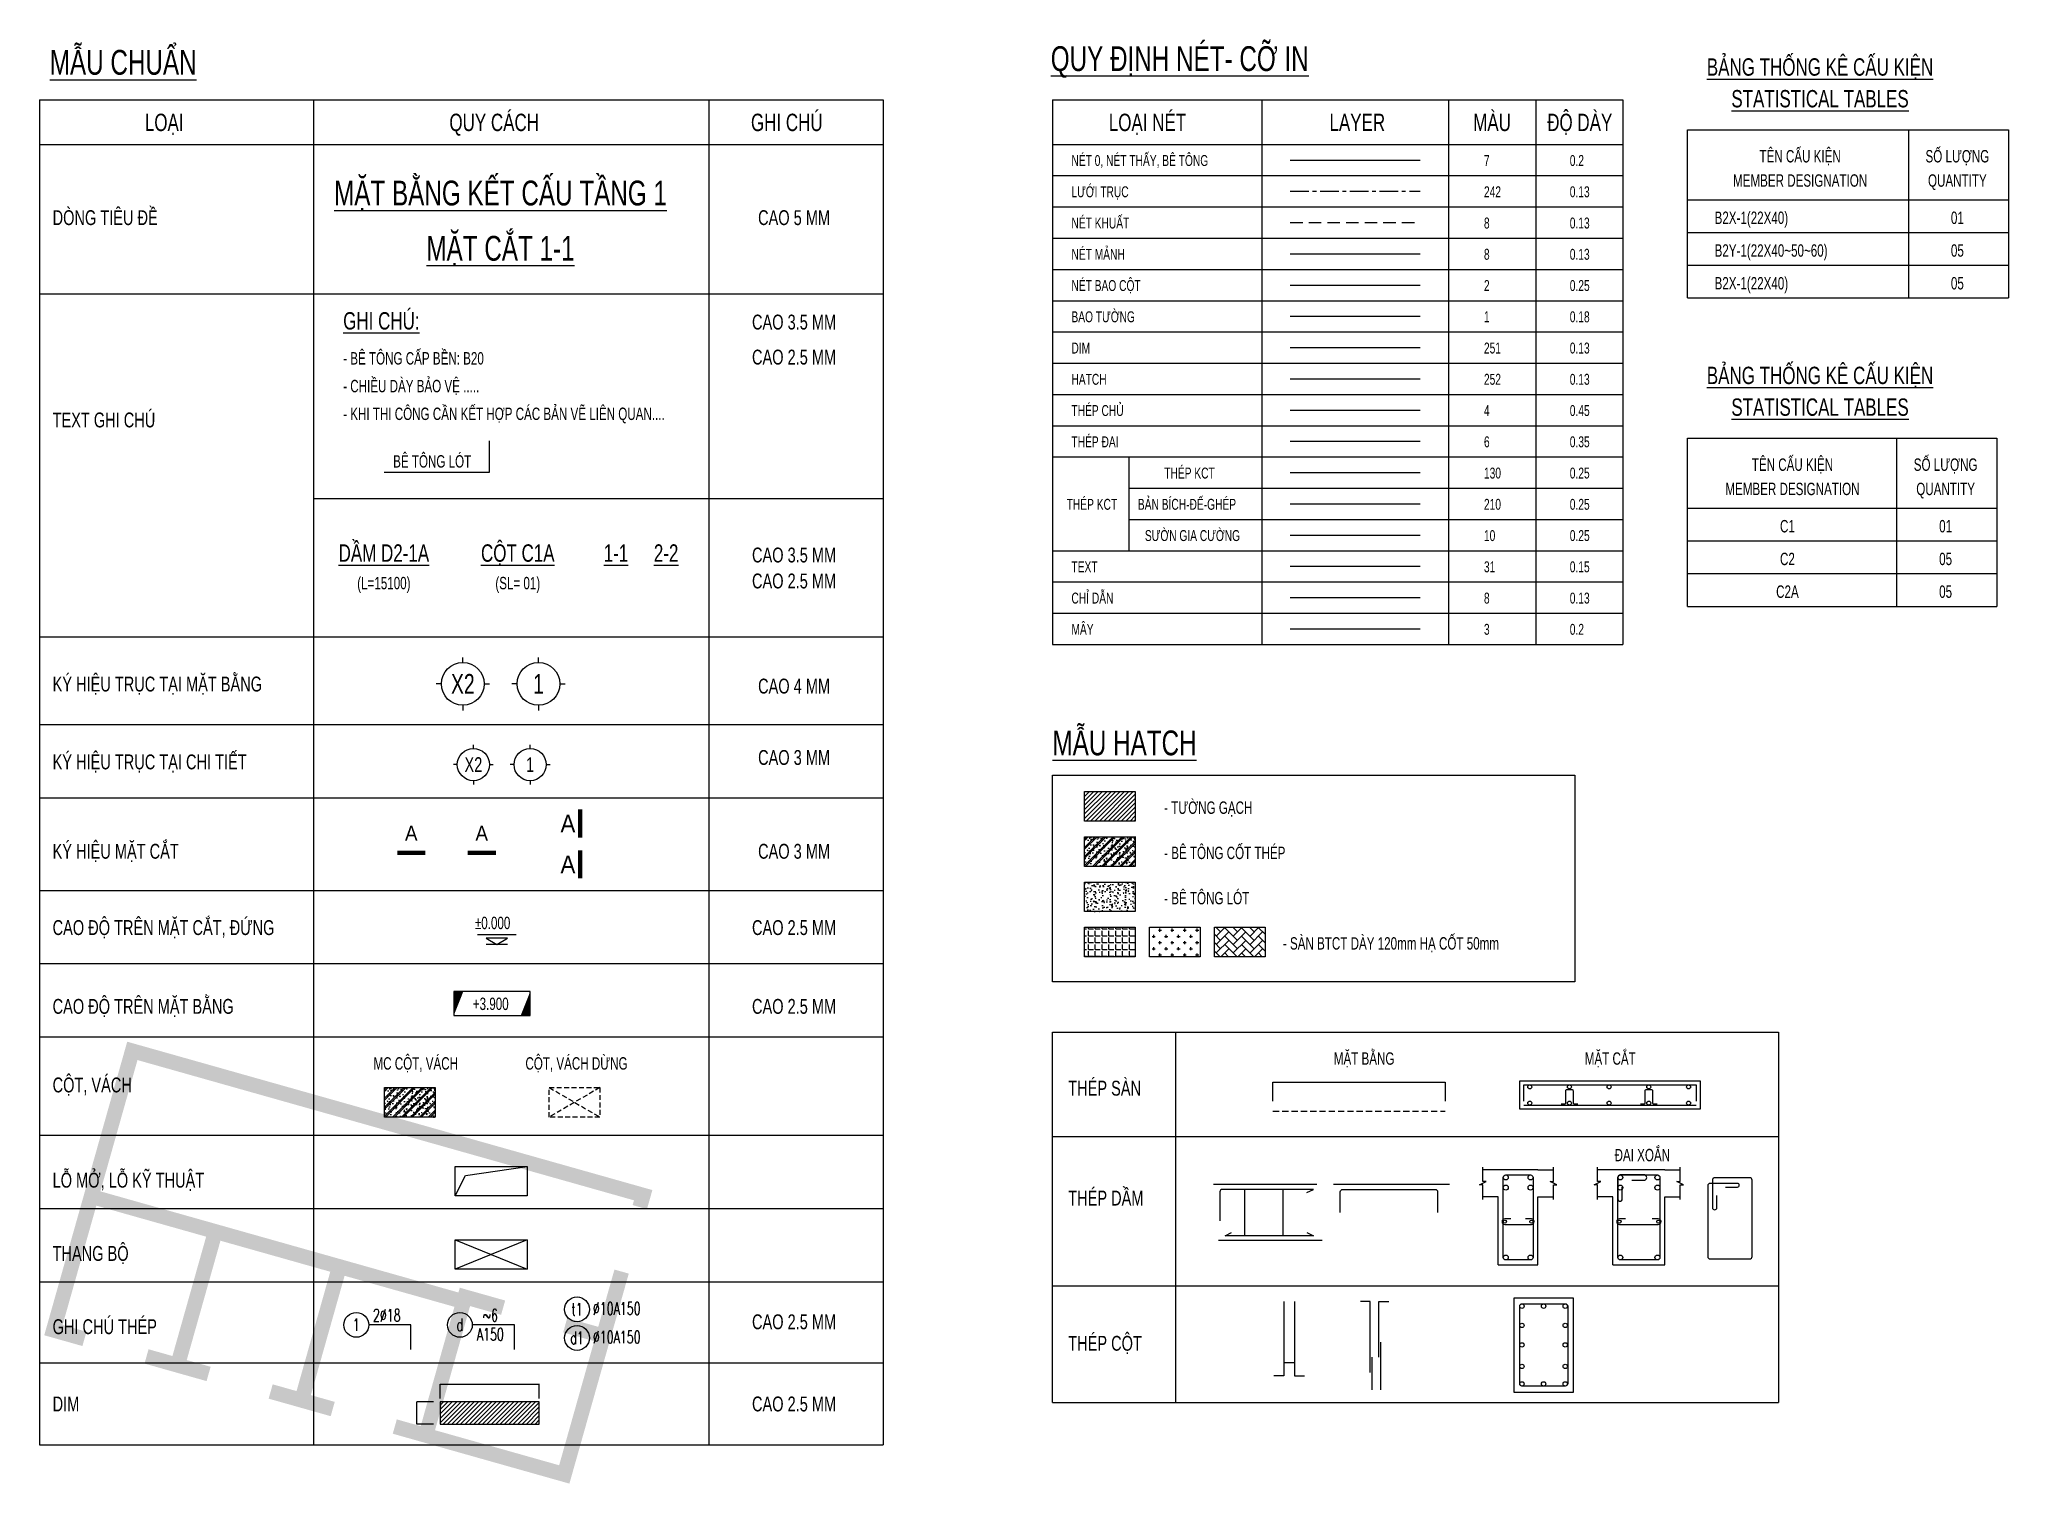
# Model space of a CAD drawing. Header units: millimetres. Extents: x -80883 to 1373228, y -532110 to 182357.
# Drawn here: x 46036 to 85729, y -126100 to -96983 of the extents above; entities that cross this region are included whole.
import ezdxf
from ezdxf.enums import TextEntityAlignment as Align

# ---------------------------------------------------------------- set-up
doc = ezdxf.new("R2010")
doc.units = ezdxf.units.MM
doc.header["$LTSCALE"] = 100
doc.header["$PDMODE"] = 32
doc.header["$PDSIZE"] = 2.5
doc.linetypes.add('CENTER', pattern=[2, 1.25, -0.25, 0.25, -0.25])
doc.linetypes.add('HIDDEN', pattern=[0.375, 0.25, -0.125])
for name, color, linetype in [('KC2- INSTRUCTION', 8, 'Continuous'), ('KC2-CENTER', 242, 'CENTER'), ('KC2-CLOUD', 3, 'Continuous'), ('KC2-COLUMN', 2, 'Continuous'), ('KC2-DIM', 251, 'Continuous'), ('KC2-HATCH', 252, 'Continuous'), ('KC2-HIDDEN', 8, 'HIDDEN'), ('KC2-HOOPS', 6, 'Continuous'), ('KC2-REINFORCEMENT', 4, 'Continuous'), ('KC2-STEEL', 130, 'Continuous'), ('KC2-TEXT', 31, 'Continuous'), ('KC2-THIN', 8, 'Continuous'), ('KC2-WALL', 1, 'Continuous'), ('Xref.Asix of Basement B2$0$ST_MBDV Cot vach 220805$0$AUDIT_I_220805193045-1', 50, 'Continuous')]:
    doc.layers.add(name, color=color, linetype=linetype)
doc.styles.add('KC2 - Dim', font='unicode.shx', dxfattribs={"width": 0.6})
doc.styles.add('KC2 - Ghi chu', font='unicode.shx', dxfattribs={"width": 0.7})
doc.styles.add('KC2 - Tieu de', font='arial.ttf', dxfattribs={"width": 0.7})
doc.styles.add('KC2- KH Thep', font='vnsimli.shx', dxfattribs={"width": 0.7})
doc.dimstyles.new('KC2_A2_1-1', dxfattribs={"dimtxt": 2.5, "dimasz": 1.2, "dimexe": 1, "dimexo": 0, "dimgap": 0.8, "dimtad": 1, "dimdec": 0, "dimzin": 0, "dimdsep": 46, "dimtxsty": 'KC2 - Dim', "dimblk": 'ARCHTICK', "dimcen": 0.09, "dimdle": 1, "dimclrd": 8, "dimclre": 8, "dimclrt": 31, "dimadec": 0, "dimazin": 0, "dimtfac": 1, "dimtdec": 0, "dimtofl": 0, "dimtmove": 0, "dimatfit": 3, "dimldrblk": 'ARCHTICK', "dimfxl": 1, "dimtfill": 1, "dimtolj": 1, "dimtzin": 0, "dimarcsym": 0})

msp = doc.modelspace()

# ---------------------------------------------------------------- texts
at = {"style": 'KC2 - Tieu de', "width": 0.7}
for s, p in [('%%UMẪU CHUẨN', (46244.8, -97695.5)), ('%%UQUY ĐỊNH NÉT- CỠ IN', (66421.1, -97621)), ('%%UMẪU HATCH', (66455.4, -111416.4))]:
    msp.add_text(s, height=500, dxfattribs=at).set_placement(p)
for s, height, p in [('QUY CÁCH', 350, (55203.3, -98656.7)), ('GHI CHÚ', 350, (61100.9, -98656.7)), ('LOẠI NÉT', 350, (68371.2, -98656.7)), ('MÀU', 350, (75316.6, -98656.7)), ('ĐỘ DÀY', 350, (77084.2, -98656.7)), ('LOẠI', 350, (48551.8, -98656.7)), ('LAYER', 350, (72600.6, -98656.7)), ('CAO 5 MM', 300, (61247.5, -100577.1)), ('CAO 3.5 MM', 300, (61247.5, -102682.3)), ('CAO 2.5 MM', 300, (61247.5, -103388.4)), ('CAO 3.5 MM', 300, (61247.5, -107378.6)), ('CAO 2.5 MM', 300, (61247.5, -107902.1)), ('CAO 4 MM', 300, (61247.5, -110021)), ('CAO 3 MM', 300, (61247.5, -111460.4)), ('CAO 3 MM', 300, (61247.5, -113351.5)), ('CAO 2.5 MM', 300, (61247.5, -114890.1)), ('CAO 2.5 MM', 300, (61247.5, -116478.4)), ('CAO 2.5 MM', 300, (61247.5, -122837.3)), ('CAO 2.5 MM', 300, (61247.5, -124493.8))]:
    msp.add_text(s, height=height, dxfattribs=at).set_placement(p, align=Align.MIDDLE_CENTER)
for s, p in [('DÒNG TIÊU ĐỀ', (46302.3, -100577.1)), ('TEXT GHI CHÚ', (46302.3, -104655.8)), ('KÝ HIỆU TRỤC TẠI MẶT BẰNG', (46302.3, -109980)), ('KÝ HIỆU TRỤC TẠI CHI TIẾT', (46302.3, -111549.6)), ('KÝ HIỆU MẶT CẮT', (46302.3, -113351.5)), ('CAO ĐỘ TRÊN MẶT CẮT, ĐỨNG', (46302.3, -114890.1)), ('CAO ĐỘ TRÊN MẶT BẰNG', (46302.3, -116478.4)), ('CỘT, VÁCH', (46302.3, -118062.5)), ('THÉP SÀN', (66774.5, -118127.8)), ('LỖ MỞ, LỖ KỸ THUẬT', (46302.3, -119982.5)), ('THÉP DẦM', (66774.5, -120343.2)), ('THANG BỘ', (46302.3, -121459.1)), ('GHI CHÚ THÉP', (46302.3, -122935.8)), ('THÉP CỘT', (66774.5, -123270.9)), ('DIM', (46302.3, -124493.8))]:
    msp.add_text(s, height=300, dxfattribs=at).set_placement(p, align=Align.MIDDLE_LEFT)
at = {"layer": 'KC2-TEXT', "width": 0.7}
for s, height, style, p in [('%%UBẢNG THỐNG KÊ CẤU KIỆN', 350, 'KC2 - Tieu de', (81927.3, -97539.9)), ('%%USTATISTICAL TABLES', 350, 'KC2 - Tieu de', (81927.3, -98179.3)), ('TÊN CẤU KIỆN', 250, 'KC2 - Ghi chu', (81526.2, -99338.9)), ('SỐ LƯỢNG', 250, 'KC2 - Ghi chu', (84695.7, -99338.9)), ('%%UMẶT BẰNG KẾT CẤU TẦNG 1', 500, 'KC2 - Tieu de', (55330, -100080.8)), ('MEMBER DESIGNATION', 250, 'KC2 - Ghi chu', (81526.2, -99828.4)), ('QUANTITY', 250, 'KC2 - Ghi chu', (84695.7, -99828.4)), ('%%UMẶT CẮT 1-1', 500, 'KC2 - Tieu de', (55330, -101195)), ('01', 250, 'KC2 - Ghi chu', (84695.7, -100579.7)), ('05', 250, 'KC2 - Ghi chu', (84695.7, -101239.6)), ('05', 250, 'KC2 - Ghi chu', (84695.7, -101899.5)), ('%%UBẢNG THỐNG KÊ CẤU KIỆN', 350, 'KC2 - Tieu de', (81927.3, -103757.5)), ('%%USTATISTICAL TABLES', 350, 'KC2 - Tieu de', (81927.3, -104397)), ('TÊN CẤU KIỆN', 250, 'KC2 - Ghi chu', (81371.6, -105556.5)), ('SỐ LƯỢNG', 250, 'KC2 - Ghi chu', (84459.1, -105556.5)), ('MEMBER DESIGNATION', 250, 'KC2 - Ghi chu', (81371.6, -106046)), ('QUANTITY', 250, 'KC2 - Ghi chu', (84459.1, -106046)), ('C1', 250, 'KC2 - Ghi chu', (81270.6, -106797.4)), ('01', 250, 'KC2 - Ghi chu', (84459.1, -106797.4)), ('%%UDẦM D2-1A', 350, 'KC2 - Tieu de', (52979.4, -107338.8)), ('%%UCỘT C1A', 350, 'KC2 - Tieu de', (55678.5, -107338.8)), ('%%U1-1', 350, 'KC2 - Tieu de', (57659, -107338.8)), ('%%U2-2', 350, 'KC2 - Tieu de', (58668.6, -107338.8)), ('C2', 250, 'KC2 - Ghi chu', (81270.6, -107457.3)), ('05', 250, 'KC2 - Ghi chu', (84459.1, -107457.3)), ('(L=15100)', 250, 'KC2 - Ghi chu', (52979.4, -107944.5)), ('(SL= 01)', 250, 'KC2 - Ghi chu', (55678.5, -107944.5)), ('C2A', 250, 'KC2 - Ghi chu', (81270.6, -108117.2)), ('05', 250, 'KC2 - Ghi chu', (84459.1, -108117.2))]:
    msp.add_text(s, height=height, dxfattribs=dict(at, style=style)).set_placement(p, align=Align.MIDDLE_CENTER)
at = {"layer": 'KC2-TEXT', "style": 'KC2 - Ghi chu', "width": 0.7}
for s, height, p in [('NÉT 0, NÉT THẤY, BÊ TÔNG', 220, (66838.2, -99535.5)), ('7', 220, (75153.2, -99535.5)), ('0.2', 220, (76883.4, -99535.5)), ('LƯỚI TRỤC', 220, (66838.2, -100165.6)), ('242', 220, (75153.2, -100165.6)), ('0.13', 220, (76883.4, -100165.6)), ('NÉT KHUẤT', 220, (66838.2, -100795.7)), ('8', 220, (75153.2, -100795.7)), ('0.13', 220, (76883.4, -100795.7)), ('NÉT MẢNH', 220, (66838.2, -101425.8)), ('8', 220, (75153.2, -101425.8)), ('0.13', 220, (76883.4, -101425.8)), ('NÉT BAO CỘT', 220, (66838.2, -102055.8)), ('2', 220, (75153.2, -102055.8)), ('0.25', 220, (76883.4, -102055.8)), ('BAO TƯỜNG', 220, (66838.2, -102685.9)), ('1', 220, (75153.2, -102685.9)), ('0.18', 220, (76883.4, -102685.9)), ('DIM', 220, (66838.2, -103316)), ('251', 220, (75153.2, -103316)), ('0.13', 220, (76883.4, -103316)), ('- BÊ TÔNG CẤP BỀN: B20', 250, (52159.1, -103538.4)), ('- CHIỀU DÀY BẢO VỆ .....', 250, (52159.1, -104097.6)), ('HATCH', 220, (66838.2, -103946.1)), ('252', 220, (75153.2, -103946.1)), ('0.13', 220, (76883.4, -103946.1)), ('- KHI THI CÔNG CẦN KẾT HỢP CÁC BẢN VẼ LIÊN QUAN....', 250, (52159.1, -104656.7)), ('THÉP CHỦ', 220, (66838.2, -104576.2)), ('4', 220, (75153.2, -104576.2)), ('0.45', 220, (76883.4, -104576.2)), ('THÉP ĐAI', 220, (66838.2, -105206.3)), ('6', 220, (75153.2, -105206.3)), ('0.35', 220, (76883.4, -105206.3)), ('BÊ TÔNG LÓT', 250, (53166.4, -105615.7)), ('THÉP KCT', 220, (68709.3, -105836.3)), ('130', 220, (75153.2, -105836.3)), ('0.25', 220, (76883.4, -105836.3)), ('THÉP KCT', 220, (66742, -106466.4)), ('BẢN BÍCH-ĐẾ-GHÉP', 220, (68177.4, -106466.4)), ('210', 220, (75153.2, -106466.4)), ('0.25', 220, (76883.4, -106466.4)), ('SƯỜN GIA CƯỜNG', 220, (68318.8, -107096.5)), ('10', 220, (75153.2, -107096.5)), ('0.25', 220, (76883.4, -107096.5)), ('TEXT', 220, (66838.2, -107726.6)), ('31', 220, (75153.2, -107726.6)), ('0.15', 220, (76883.4, -107726.6)), ('CHỈ DẪN', 220, (66838.2, -108356.7)), ('8', 220, (75153.2, -108356.7)), ('0.13', 220, (76883.4, -108356.7)), ('MÂY', 220, (66838.2, -108986.7)), ('3', 220, (75153.2, -108986.7)), ('0.2', 220, (76883.4, -108986.7))]:
    msp.add_text(s, height=height, dxfattribs=at).set_placement(p)
at = {"layer": 'KC2-TEXT', "width": 0.7}
for s, height, style, p in [('B2X-1(22X40)', 250, 'KC2 - Ghi chu', (79802, -100579.7)), ('B2Y-1(22X40~50~60)', 250, 'KC2 - Ghi chu', (79802, -101239.6)), ('B2X-1(22X40)', 250, 'KC2 - Ghi chu', (79802, -101899.5)), ('%%UGHI CHÚ:', 350, 'KC2 - Tieu de', (52159.1, -102657.3)), ('- TƯỜNG GẠCH', 250, 'KC2 - Ghi chu', (68707, -112471.6)), ('- BÊ TÔNG CỐT THÉP', 250, 'KC2 - Ghi chu', (68707, -113383.8)), ('- BÊ TÔNG LÓT', 250, 'KC2 - Ghi chu', (68707, -114295.9)), ('- SÀN BTCT DÀY 120mm HẠ CỐT 50mm', 250, 'KC2 - Ghi chu', (71100.3, -115208.1)), ('MC CỘT, VÁCH', 250, 'KC2 - Ghi chu', (52770.5, -117628.2)), ('CỘT, VÁCH DỪNG', 250, 'KC2 - Ghi chu', (55832.8, -117628.2)), ('MẶT BẰNG', 250, 'KC2 - Ghi chu', (72126.5, -117529.8)), ('MẶT CẮT', 250, 'KC2 - Ghi chu', (77185.5, -117529.8)), ('ĐAI XOẮN', 250, 'KC2 - Ghi chu', (77786.3, -119476.1))]:
    msp.add_text(s, height=height, dxfattribs=dict(at, style=style)).set_placement(p, align=Align.MIDDLE_LEFT)

# ---------------------------------------------------------------- blocks, each defined once
blk = doc.blocks.new('cotthep')
at = {"color": 9}
blk.add_circle((-250, 0), 250, dxfattribs=at)
at = {"layer": 'KC2-TEXT', "style": 'KC2- KH Thep', "width": 0.65}
for tag, p in [('10', (-302, -123)), ('24`25', (284, 69)), ('A200', (312, -316))]:
    blk.add_attdef(tag, text='', height=250, dxfattribs=at).set_placement(p, align=Align.CENTER)
blk = doc.blocks.new('_ARCHTICK')
at = {"color": 0, "linetype": 'ByBlock', "const_width": 0.15}
blk.add_lwpolyline([(-0.5, -0.5), (0.5, 0.5)], dxfattribs=at)
blk = doc.blocks.new('*D1318')
at = {"layer": 'Defpoints', "color": 0, "transparency": 16777216}
for p in [(56112, -124095), (54112, -124383), (56112, -124383)]:
    blk.add_point(p, dxfattribs=at)
at = {"layer": 'KC2-DIM', "color": 8, "lineweight": -2, "transparency": 16777216}
for p, q in [((54111, -124095), (56113, -124095)), ((54112, -124383), (54112, -124094)), ((56112, -124383), (56112, -124094))]:
    blk.add_line(p, q, dxfattribs=at)
at = {"layer": 'KC2-DIM', "color": 8, "lineweight": -2, "transparency": 16777216, "xscale": 1.2, "yscale": 1.2, "zscale": 1.2, "rotation": 180}
blk.add_blockref('_ARCHTICK', (54112, -124095), dxfattribs=at)
at = {"layer": 'KC2-DIM', "color": 8, "lineweight": -2, "transparency": 16777216, "xscale": 1.2, "yscale": 1.2, "zscale": 1.2}
blk.add_blockref('_ARCHTICK', (56112, -124095), dxfattribs=at)
at = {"layer": 'KC2-DIM', "color": 31, "transparency": 16777216, "insert": (55112, -124093), "char_height": 2.5, "attachment_point": 5, "style": 'KC2 - Dim', "bg_fill": 3, "box_fill_scale": 1.1, "bg_fill_color": 256, "bg_fill_true_color": 13158600, "bg_fill_transparency": 0}
blk.add_mtext('\\A1;2000', dxfattribs=at)
blk = doc.blocks.new('*D1319')
at = {"layer": 'Defpoints', "color": 0, "transparency": 16777216}
for p in [(53642, -124449), (53981, -124449), (53981, -124899)]:
    blk.add_point(p, dxfattribs=at)
at = {"layer": 'KC2-DIM', "color": 8, "lineweight": -2, "transparency": 16777216}
for p, q in [((53981, -124449), (53641, -124449)), ((53642, -124900), (53642, -124448)), ((53981, -124899), (53641, -124899))]:
    blk.add_line(p, q, dxfattribs=at)
at = {"layer": 'KC2-DIM', "color": 8, "lineweight": -2, "transparency": 16777216, "xscale": 1.2, "yscale": 1.2, "zscale": 1.2}
for p, rotation in [((53642, -124449), 90), ((53642, -124899), 270)]:
    blk.add_blockref('_ARCHTICK', p, dxfattribs=dict(at, rotation=rotation))
at = {"layer": 'KC2-DIM', "color": 31, "transparency": 16777216, "insert": (53640, -124674), "char_height": 2.5, "attachment_point": 5, "rotation": 90, "style": 'KC2 - Dim', "bg_fill": 3, "box_fill_scale": 1.1, "bg_fill_color": 256, "bg_fill_true_color": 13158600, "bg_fill_transparency": 0}
blk.add_mtext('\\A1;450', dxfattribs=at)
blk = doc.blocks.new('cmb')
at = {"color": 8}
blk.add_lwpolyline([(0, 0), (13.3, 0), (13.3, 4.19), (0, 4.19)], close=True, dxfattribs=at)
for points in [[(0, 0), (1.66, 4.19), (0, 4.19)], [(13.3, 4.19), (11.63, 0), (13.3, 0)]]:
    blk.add_solid(points, dxfattribs=at)
at = {"color": 31, "style": 'KC2 - Ghi chu', "width": 0.7}
blk.add_attdef('+100.00', text='', height=1.9, dxfattribs=at).set_placement((6.12, 2.06), align=Align.MIDDLE_CENTER)
blk = doc.blocks.new('nhieu cot')
at = {"color": 9, "linetype": 'Continuous'}
for p, q in [((605, 194), (-173, 194)), ((432, 130), (0, 130)), ((0, 130), (216, 0)), ((432, 0), (0, 0)), ((216, 0), (432, 130))]:
    blk.add_line(p, q, dxfattribs=at)
blk.add_solid([(216, 0), (216, 130), (0, 130), (216, 0)], dxfattribs=at)
at = {"color": 31, "linetype": 'Continuous', "style": 'KC2 - Ghi chu', "width": 0.7}
for tag, p in [('COT3', (-73, 1058)), ('COT2', (-73, 684)), ('COT1', (-73, 309))]:
    blk.add_attdef(tag, p, '', height=220, dxfattribs=at)
blk = doc.blocks.new('KC2- TEN TRUC')
at = {"color": 1}
for p, q in [((0, 4.32), (0, 5.35)), ((-4.32, 0), (-5.35, 0)), ((4.32, 0), (5.35, 0)), ((0, -4.32), (0, -5.35))]:
    blk.add_line(p, q, dxfattribs=at)
blk.add_circle((0, 0), 4.32, dxfattribs=at)
blk = doc.blocks.new('KC2-TRUC')
at = {"layer": 'KC2-THIN'}
blk.add_blockref('KC2- TEN TRUC', (0, 0), dxfattribs=at)
at = {"color": 31, "style": 'KC2 - Tieu de', "width": 0.7}
blk.add_attdef('X1', text='', height=4, dxfattribs=at).set_placement((0, 0), align=Align.MIDDLE_CENTER)
blk = doc.blocks.new('*U1316')
at = {"color": 1, "const_width": 50}
for points in [[(0, 208), (0, -112)], [(0, -255), (0, -574)]]:
    blk.add_lwpolyline(points, dxfattribs=at)
at = {"color": 31, "style": 'KC2 - Tieu de', "width": 0.9}
for tag, p in [('MC1', (223, 48)), ('MC2', (223, -414))]:
    blk.add_attdef(tag, text='', height=200, dxfattribs=at).set_placement(p, align=Align.MIDDLE_LEFT)
blk = doc.blocks.new('*U1317')
at = {"color": 1, "const_width": 50}
for points in [[(0, 313), (0, -7)], [(0, -486), (0, -806)]]:
    blk.add_lwpolyline(points, dxfattribs=at)
at = {"color": 31, "style": 'KC2 - Tieu de', "width": 0.9}
for tag, p in [('MC1', (223, 153)), ('MC2', (223, -645))]:
    blk.add_attdef(tag, text='', height=200, dxfattribs=at).set_placement(p, align=Align.MIDDLE_LEFT)

# ---------------------------------------------------------------- hatches: boundary and pattern name
at = {"layer": 'KC2-HATCH'}
h = msp.add_hatch(dxfattribs=at)
h.set_pattern_fill('ANSI31', color=256, scale=500)
h.set_pattern_definition([(45, (63607.385, -116979.204), (-44.1942, 44.1942), [])])
h.paths.add_polyline_path([(67103.6, -112147.4), (68124.3, -112147.4), (68124.3, -112743.3), (67103.6, -112743.3)])
h = msp.add_hatch(dxfattribs=at)
h.set_pattern_fill('BT-01', color=256, scale=30, pattern_type=2)
h.set_pattern_definition([(50, (64157.3, -116979.2), (215.178, -18.8256), [22.5, -247.5]), (355, (64157.3, -116979.2), (-41.625, 225.658), [18, -198]), (100.4514, (64175.22, -116980.77), (173.553, 206.832), [19.122, -210.343]), (46.184, (64157.3, -116919.2), (320.172, -49.656), [33.75, -371.25]), (96.6356, (64183.97, -116923.34), (280.399, 292.235), [28.683, -315.514]), (351.184, (64157.3, -116919.2), (280.399, 292.236), [27, -297]), (21, (64187.3, -116934.2), (179.072, -120.7857), [22.5, -247.5]), (326, (64187.3, -116934.2), (72.995, 217.545), [18, -198]), (71.4514, (64202.22, -116944.27), (252.067, 96.759), [19.122, -210.343]), (37.5, (64157.29, -116979.2), (3.648, 99.8682), [0, -195.6, 0, -201, 0, -198.75]), (7.5, (64157.29, -116979.2), (78.9209, 118.3235), [0, -114.6, 0, -191.1, 0, -75.75]), (327.5, (64090.39, -116979.2), (160.1467, -6.7665), [0, -75, 0, -234, 0, -310.5]), (317.5, (64060.39, -116979.2), (174.956, 30.0315), [0, -97.5, 0, -155.4, 0, -220.5]), (45, (64157.29, -116979.2), (-90.156, 90.156), []), (45, (64157.29, -116942.45), (-90.156, 90.156), [])])
h.paths.add_polyline_path([(67103.6, -113059.6), (68124.3, -113059.6), (68124.3, -113655.4), (67103.6, -113655.4)])
h = msp.add_hatch(dxfattribs=at)
h.set_pattern_fill('AR-CONC', color=256, scale=30)
h.set_pattern_definition([(50, (64157.3, -116979.2), (215.178, -18.8256), [22.5, -247.5]), (355, (64157.3, -116979.2), (-41.625, 225.658), [18, -198]), (100.4514, (64175.22, -116980.77), (173.553, 206.832), [19.122, -210.343]), (46.184, (64157.3, -116919.2), (320.172, -49.656), [33.75, -371.25]), (96.6356, (64183.97, -116923.34), (280.399, 292.236), [28.683, -315.514]), (351.184, (64157.3, -116919.2), (280.399, 292.236), [27, -297]), (21, (64187.3, -116934.2), (179.072, -120.7857), [22.5, -247.5]), (326, (64187.3, -116934.2), (72.995, 217.545), [18, -198]), (71.4514, (64202.22, -116944.27), (252.067, 96.759), [19.122, -210.343]), (37.5, (64157.29, -116979.2), (3.648, 99.8682), [0, -195.6, 0, -201, 0, -198.75]), (7.5, (64157.29, -116979.2), (78.9209, 118.3235), [0, -114.6, 0, -191.1, 0, -75.75]), (327.5, (64090.39, -116979.2), (160.1467, -6.7665), [0, -75, 0, -234, 0, -310.5]), (317.5, (64060.39, -116979.2), (174.956, 30.0315), [0, -97.5, 0, -155.4, 0, -220.5])])
h.paths.add_polyline_path([(67103.6, -113971.8), (68124.3, -113971.8), (68124.3, -114567.6), (67103.6, -114567.6)])
h = msp.add_hatch(dxfattribs=at)
h.set_pattern_fill('ANGLE', color=256, scale=500)
h.set_pattern_definition([(0, (64157.29, -116979.2), (0, 137.5), [100, -37.5]), (90, (64157.29, -116979.2), (-137.5, 8e-15), [100, -37.5])])
h.paths.add_polyline_path([(67103.6, -114884), (68124.3, -114884), (68124.3, -115479.8), (67103.6, -115479.8)])
h = msp.add_hatch(dxfattribs=at)
h.set_pattern_fill('CROSS', color=256, scale=500)
h.set_pattern_definition([(0, (65465.56, -116067.03), (125, 125), [62.5, -187.5]), (90, (65496.8, -116098.28), (-125, 125), [62.5, -187.5])])
h.paths.add_polyline_path([(68411.9, -114884), (69432.6, -114884), (69432.6, -115479.8), (68411.9, -115479.8)])
h = msp.add_hatch(dxfattribs=at)
h.set_pattern_fill('AR-HBONE', color=256, scale=30)
h.set_pattern_definition([(45, (67382.89, -116250.11), (0, 169.7056), [360, -120]), (135, (67467.74, -116165.26), (1e-14, 169.7056), [360, -120])])
h.paths.add_polyline_path([(69720.1, -114884), (70740.8, -114884), (70740.8, -115479.8), (69720.1, -115479.8)])
h = msp.add_hatch(dxfattribs=at)
h.set_pattern_fill('BT-01', color=256, scale=30, pattern_type=2)
h.set_pattern_definition([(50, (50047.46, -122034.68), (215.178, -18.8256), [22.5, -247.5]), (355, (50047.46, -122034.68), (-41.625, 225.658), [18, -198]), (100.4514, (50065.4, -122036.25), (173.553, 206.832), [19.122, -210.343]), (46.184, (50047.46, -121974.68), (320.172, -49.656), [33.75, -371.25]), (96.6356, (50074.14, -121978.82), (280.399, 292.235), [28.683, -315.514]), (351.184, (50047.46, -121974.68), (280.399, 292.236), [27, -297]), (21, (50077.46, -121989.68), (179.072, -120.7857), [22.5, -247.5]), (326, (50077.46, -121989.68), (72.995, 217.545), [18, -198]), (71.4514, (50092.39, -121999.75), (252.067, 96.759), [19.122, -210.343]), (37.5, (50047.46, -122034.68), (3.648, 99.8682), [0, -195.6, 0, -201, 0, -198.75]), (7.5, (50047.46, -122034.68), (78.9209, 118.3235), [0, -114.6, 0, -191.1, 0, -75.75]), (327.5, (49980.56, -122034.68), (160.1467, -6.7665), [0, -75, 0, -234, 0, -310.5]), (317.5, (49950.56, -122034.68), (174.956, 30.0315), [0, -97.5, 0, -155.4, 0, -220.5]), (45, (50047.46, -122034.68), (-90.156, 90.156), []), (45, (50047.46, -121997.93), (-90.156, 90.156), [])])
h.paths.add_polyline_path([(52993.8, -118115.1), (54014.5, -118115.1), (54014.5, -118710.9), (52993.8, -118710.9)])
h = msp.add_hatch(dxfattribs=at)
h.set_pattern_fill('ANSI31', color=256, scale=500)
h.set_pattern_definition([(45, (44788.276, -133931.22), (-44.19417, 44.19417), [])])
h.paths.add_polyline_path([(54112.4, -124899.4), (56112.4, -124899.4), (56112.4, -124449.4), (54112.4, -124449.4)])
at = {"layer": 'Xref.Asix of Basement B2$0$ST_MBDV Cot vach 220805$0$AUDIT_I_220805193045-1'}
h = msp.add_hatch(dxfattribs=at)
h.set_pattern_fill('ANSI31', color=256)
h.set_pattern_definition([(29.2212204, (46124.01288, -123142.45931), (-0.0610228658, 0.1090926664), [])])
edge = h.paths.add_edge_path()
edge.add_line((47805.9, -117190.3), (46133.6, -123108.6))
edge.add_line((46133.6, -123108.6), (46903.4, -123326.1))
edge.add_line((46903.4, -123326.1), (46985, -123037.4))
edge.add_line((46985, -123037.4), (46503.9, -122901.5))
edge.add_line((46503.9, -122901.5), (47183.7, -120495.7))
edge.add_line((47183.7, -120495.7), (49397, -121121.1))
edge.add_line((49397, -121121.1), (48717.2, -123526.9))
edge.add_line((48717.2, -123526.9), (48236, -123390.9))
edge.add_line((48236, -123390.9), (48154.5, -123679.6))
edge.add_line((48154.5, -123679.6), (49405.5, -124033.1))
edge.add_line((49405.5, -124033.1), (49487, -123744.4))
edge.add_line((49487, -123744.4), (49005.9, -123608.5))
edge.add_line((49005.9, -123608.5), (49685.7, -121202.7))
edge.add_line((49685.7, -121202.7), (51899, -121828.1))
edge.add_line((51899, -121828.1), (51219.2, -124233.9))
edge.add_line((51219.2, -124233.9), (50738.1, -124097.9))
edge.add_line((50738.1, -124097.9), (50656.5, -124386.6))
edge.add_line((50656.5, -124386.6), (51907.5, -124740.1))
edge.add_line((51907.5, -124740.1), (51989.1, -124451.4))
edge.add_line((51989.1, -124451.4), (51507.9, -124315.5))
edge.add_line((51507.9, -124315.5), (52187.7, -121909.7))
edge.add_line((52187.7, -121909.7), (54401.1, -122535.1))
edge.add_line((54401.1, -122535.1), (53721.3, -124940.9))
edge.add_line((53721.3, -124940.9), (53240.1, -124804.9))
edge.add_line((53240.1, -124804.9), (53158.5, -125093.6))
edge.add_line((53158.5, -125093.6), (56719.1, -126099.7))
edge.add_line((56719.1, -126099.7), (57915.6, -121865.5))
edge.add_line((57915.6, -121865.5), (57626.9, -121784))
edge.add_line((57626.9, -121784), (57300.6, -122938.7))
edge.add_line((57300.6, -122938.7), (56675, -122762))
edge.add_line((56675, -122762), (56593.5, -123050.7))
edge.add_line((56593.5, -123050.7), (57219, -123227.4))
edge.add_line((57219, -123227.4), (56512, -125729.5))
edge.add_line((56512, -125729.5), (54009.9, -125022.5))
edge.add_line((54009.9, -125022.5), (54716.9, -122520.4))
edge.add_line((54716.9, -122520.4), (55342.5, -122697.2))
edge.add_line((55342.5, -122697.2), (55424, -122408.5))
edge.add_line((55424, -122408.5), (54509.8, -122150.2))
edge.add_line((54509.8, -122150.2), (54482.6, -122246.4))
edge.add_line((54482.6, -122246.4), (47265.2, -120207))
edge.add_line((47265.2, -120207), (48013, -117560.6))
edge.add_line((48013, -117560.6), (58021.2, -120388.6))
edge.add_line((58021.2, -120388.6), (57994, -120484.8))
edge.add_line((57994, -120484.8), (58282.7, -120566.4))
edge.add_line((58282.7, -120566.4), (58391.4, -120181.5))
edge.add_line((58391.4, -120181.5), (47805.9, -117190.3))

# ---------------------------------------------------------------- linework, layer by layer
for p, q in [((71250.1, -99415.6), (73864.4, -99415.6)), ((75442.5, -119776.6), (75132.3, -119776.6)), ((76242.5, -119776.6), (75442.5, -119776.6)), ((76242.5, -119776.6), (76552.8, -119776.6)), ((77752, -119776.6), (77441.7, -119776.6)), ((78799, -119776.6), (77752, -119776.6)), ((78799, -119776.6), (79109.2, -119776.6)), ((71787.4, -120067.3), (69702.9, -120067.3)), ((74459.5, -120067.3), (72123, -120067.3)), ((75442.5, -120319.6), (75132.3, -120319.6)), ((75442.5, -121690.8), (75442.5, -120319.6)), ((76242.5, -121690.8), (76242.5, -120319.6)), ((76242.5, -120319.6), (76552.8, -120319.6)), ((77752, -120319.6), (77441.7, -120319.6)), ((77752, -121690.8), (77752, -120319.6)), ((78799, -121690.8), (78799, -120319.6)), ((78799, -120319.6), (79109.2, -120319.6)), ((71889.6, -121201.3), (69805.1, -121201.3)), ((75442.5, -121690.8), (76242.5, -121690.8)), ((77752, -121690.8), (78799, -121690.8))]:
    msp.add_line(p, q)
for points in [[(67103.6, -113059.6), (68124.3, -113059.6), (68124.3, -113655.4), (67103.6, -113655.4)], [(67103.6, -113971.8), (68124.3, -113971.8), (68124.3, -114567.6), (67103.6, -114567.6)], [(67103.6, -114884), (68124.3, -114884), (68124.3, -115479.8), (67103.6, -115479.8)], [(68411.9, -114884), (69432.6, -114884), (69432.6, -115479.8), (68411.9, -115479.8)], [(69720.1, -114884), (70740.8, -114884), (70740.8, -115479.8), (69720.1, -115479.8)], [(79510.3, -118548.2), (75877.2, -118548.2), (75877.2, -117982), (79510.3, -117982)], [(54413.8, -119705.3), (55867.4, -119705.3), (55867.4, -120301.1), (54413.8, -120301.1)], [(54413.8, -121181.9), (55867.4, -121181.9), (55867.4, -121777.7), (54413.8, -121777.7)], [(75754.9, -122358.1), (75754.9, -124252.6), (76954.9, -124252.6), (76954.9, -122358.1)], [(54112.4, -124899.4), (56112.4, -124899.4), (56112.4, -124449.4), (54112.4, -124449.4)]]:
    msp.add_lwpolyline(points, close=True)
at = {"layer": 'KC2- INSTRUCTION'}
msp.add_line((71250.1, -108236.7), (73864.4, -108236.7), dxfattribs=at)
at = {"layer": 'KC2-CENTER', "ltscale": 3}
msp.add_line((71250.1, -100045.7), (73864.4, -100045.7), dxfattribs=at)
at = {"layer": 'KC2-CLOUD'}
msp.add_line((71250.1, -108866.8), (73864.4, -108866.8), dxfattribs=at)
at = {"layer": 'KC2-COLUMN'}
msp.add_line((71250.1, -101935.9), (73864.4, -101935.9), dxfattribs=at)
msp.add_lwpolyline([(52993.8, -118115.1), (54014.5, -118115.1), (54014.5, -118710.9), (52993.8, -118710.9)], close=True, dxfattribs=at)
at = {"layer": 'KC2-COLUMN', "linetype": 'HIDDEN', "ltscale": 4}
msp.add_lwpolyline([(56312.7, -118115.1), (57333.4, -118115.1), (57333.4, -118710.9), (56312.7, -118710.9)], close=True, dxfattribs=at)
at = {"layer": 'KC2-DIM'}
msp.add_line((71250.1, -103196.1), (73864.4, -103196.1), dxfattribs=at)
at = {"layer": 'KC2-HATCH'}
msp.add_line((71250.1, -103826.1), (73864.4, -103826.1), dxfattribs=at)
at = {"layer": 'KC2-HIDDEN', "ltscale": 10}
msp.add_line((71250.1, -100675.7), (73864.4, -100675.7), dxfattribs=at)
at = {"layer": 'KC2-HOOPS'}
for p, q in [((71250.1, -105086.3), (73864.4, -105086.3)), ((70329.6, -120167.3), (70329.6, -121101.3)), ((71097.2, -120167.3), (71097.2, -121101.3)), ((71118.2, -123657.4), (71336.1, -123657.4))]:
    msp.add_line(p, q, dxfattribs=at)
for points in [[(76707.5, -118443.7), (76776.9, -118443.7, 0.4142136), (76803.6, -118417), (76803.6, -118178.3, -0.4142136), (76830.2, -118151.6), (76922.8, -118151.6, -0.4142136), (76949.5, -118178.3), (76949.5, -118417, 0.4142136), (76976.1, -118443.7), (77045.5, -118443.7)], [(78307.5, -118443.7), (78376.9, -118443.7, 0.4142136), (78403.6, -118417), (78403.6, -118178.3, -0.4142136), (78430.2, -118151.6), (78522.8, -118151.6, -0.4142136), (78549.5, -118178.3), (78549.5, -118417, 0.4142136), (78576.1, -118443.7), (78645.5, -118443.7)], [(78136.6, -119985.2), (78396.7, -119985.2, 0.6936033), (78396.7, -119876.6), (77902, -119876.6, 0.4142136), (77852, -119926.6), (77852, -120364.1, 1), (77940.7, -120364.1), (77940.7, -120124.1)], [(80022.7, -120121.8), (80262.7, -120121.8, 1), (80262.7, -120046.5), (79712.7, -120046.5, 0.4142136), (79662.7, -120096.5), (79662.7, -121520.8, 0.4142136), (79712.7, -121570.8), (80508, -121570.8, 0.4142136), (80558, -121520.8), (80558, -119984, 0.4142136), (80508, -119934), (79809.4, -119934, 0.4142136), (79759.4, -119984), (79759.4, -120534, 1), (79848.1, -120534), (79848.1, -120294)], [(75694.5, -120762.9), (75574.5, -120762.9, 0.4142136), (75519, -120818.4), (75519, -120818.4, 0.4142136), (75574.5, -120873.9), (76110.5, -120873.9, 0.4142136), (76166, -120818.4), (76166, -120818.4, 0.4142136), (76110.5, -120762.9), (75990.5, -120762.9)], [(78004, -120762.9), (77884, -120762.9, 0.4142136), (77828.5, -120818.4), (77828.5, -120818.4, 0.4142136), (77884, -120873.9), (78667, -120873.9, 0.4142136), (78722.5, -120818.4), (78722.5, -120818.4, 0.4142136), (78667, -120762.9), (78547, -120762.9)]]:
    msp.add_lwpolyline(points, format="xyb", dxfattribs=at)
for points in [[(75592.5, -119876.6), (76092.5, -119876.6, -0.4142136), (76142.5, -119926.6), (76142.5, -121540.8, -0.4142136), (76092.5, -121590.8), (75592.5, -121590.8, -0.4142136), (75542.5, -121540.8), (75542.5, -119926.6, -0.4142136)], [(77902, -119876.6), (78649, -119876.6, -0.4142136), (78699, -119926.6), (78699, -121540.8, -0.4142136), (78649, -121590.8), (77902, -121590.8, -0.4142136), (77852, -121540.8), (77852, -119926.6, -0.4142136)], [(75924.9, -122472.1), (76790.9, -122472.1, -0.4142136), (76840.9, -122522.1), (76840.9, -124082.6, -0.4142136), (76790.9, -124132.6), (75924.9, -124132.6, -0.4142136), (75874.9, -124082.6), (75874.9, -122522.1, -0.4142136)]]:
    msp.add_lwpolyline(points, format="xyb", close=True, dxfattribs=at)
at = {"layer": 'KC2-REINFORCEMENT'}
for p, q in [((71250.1, -104456.2), (73864.4, -104456.2)), ((75957.2, -118468.2), (79430.3, -118468.2)), ((73070.7, -123248.6), (73070.7, -124209.4)), ((72896.5, -123553.1), (72896.5, -124209.4))]:
    msp.add_line(p, q, dxfattribs=at)
at = {"layer": 'KC2-REINFORCEMENT', "linetype": 'HIDDEN', "ltscale": 5}
msp.add_line((70899.8, -118590.2), (74372.9, -118590.2), dxfattribs=at)
at = {"layer": 'KC2-REINFORCEMENT'}
for points in [[(70899.8, -118391.7), (70899.8, -118006.1), (74372.9, -118006.1), (74372.9, -118391.7)], [(75957.2, -118391.7), (75957.2, -118062), (79430.3, -118062), (79430.3, -118391.7)], [(71586.3, -121035), (71715.9, -121101.3), (69936.3, -121101.3), (70066, -121035)], [(71118.2, -122427.5), (71118.2, -123928.1), (70918.2, -123928.1)], [(71336.1, -122427.5), (71336.1, -123928.1), (71536.1, -123928.1)], [(72862, -123857.6), (72862, -122427.5), (72662, -122427.5)], [(73037.1, -123553.1), (73037.1, -122427.5), (73237.1, -122427.5)]]:
    msp.add_lwpolyline(points, dxfattribs=at)
for points in [[(71586.3, -120233.6), (71715.9, -120167.3), (69879.1, -120167.3, 0.4142136), (69829.1, -120217.3), (69829.1, -120802.4)], [(72257.4, -120633.6), (72257.4, -120217.3, -0.4142136), (72307.4, -120167.3), (74170.2, -120167.3, -0.4142136), (74220.2, -120217.3), (74220.2, -120633.6)]]:
    msp.add_lwpolyline(points, format="xyb", dxfattribs=at)
for centre, radius in [((76076.5, -118102), 40), ((76876.5, -118102), 40), ((77676.5, -118102), 40), ((78476.5, -118102), 40), ((79276.5, -118102), 40), ((76076.5, -118428.2), 40), ((76876.5, -118428.2), 40), ((77676.5, -118428.2), 40), ((78476.5, -118428.2), 40), ((79276.5, -118428.2), 40), ((75592.5, -119926.6), 50), ((75592.5, -120131.9), 50), ((76092.5, -119926.6), 50), ((76092.5, -120131.9), 50), ((77902, -119926.6), 50), ((77902, -120131.9), 50), ((78649, -119926.6), 50), ((78649, -120131.9), 50), ((75574.5, -120818.4), 32), ((76110.5, -120818.4), 32), ((77884, -120818.4), 32), ((78667, -120818.4), 32), ((75592.5, -121540.8), 50), ((76092.5, -121540.8), 50), ((77902, -121540.8), 50), ((78649, -121540.8), 50), ((75918.9, -122522.1), 44), ((76354.9, -122522.1), 44), ((76790.9, -122522.1), 44), ((75918.9, -122910.2), 44), ((76790.9, -122910.2), 44), ((75918.9, -123302.4), 44), ((76790.9, -123302.4), 44), ((75918.9, -123736.4), 44), ((76790.9, -123736.4), 44), ((75918.9, -124088.6), 44), ((76354.9, -124088.6), 44), ((76790.9, -124088.6), 44)]:
    msp.add_circle(centre, radius, dxfattribs=at)
at = {"layer": 'KC2-STEEL'}
msp.add_line((71250.1, -105716.4), (73864.4, -105716.4), dxfattribs=at)
at = {"layer": 'KC2-STEEL', "color": 210}
msp.add_line((71250.1, -106346.5), (73864.4, -106346.5), dxfattribs=at)
at = {"layer": 'KC2-STEEL', "color": 10}
msp.add_line((71250.1, -106976.6), (73864.4, -106976.6), dxfattribs=at)
at = {"layer": 'KC2-TEXT'}
msp.add_line((71250.1, -107606.6), (73864.4, -107606.6), dxfattribs=at)
at = {"layer": 'KC2-THIN'}
for p, q in [((46035.6, -98202.2), (46035.6, -125318)), ((46035.6, -98202.2), (63043.7, -98202.2)), ((51559, -98202.2), (51559, -125318)), ((59529.8, -98202.2), (59529.8, -125318)), ((63043.7, -98202.2), (63043.7, -125318)), ((66455.4, -98202.2), (66455.4, -109181.8)), ((66455.4, -98202.2), (77955.3, -98202.2)), ((70673.1, -98202.2), (70673.1, -109181.8)), ((74441.4, -98202.2), (74441.4, -109181.8)), ((76198.3, -98202.2), (76198.3, -109181.8)), ((77955.3, -98202.2), (77955.3, -109181.8)), ((79256.1, -98804.1), (85728.7, -98804.1)), ((79256.1, -102196), (79256.1, -98804.1)), ((83715.3, -102196), (83715.3, -98804.1)), ((85728.7, -98804.1), (85728.7, -102196)), ((46035.6, -99100.5), (63043.7, -99100.5)), ((66455.4, -99100.5), (77955.3, -99100.5)), ((66455.4, -99730.6), (77955.3, -99730.6)), ((66455.4, -100360.7), (77955.3, -100360.7)), ((79256.1, -100216.3), (85728.7, -100216.3)), ((66455.4, -100990.8), (77955.3, -100990.8)), ((79256.1, -100876.2), (85728.7, -100876.2)), ((71250.1, -101305.8), (73864.4, -101305.8)), ((79256.1, -101536.1), (85728.7, -101536.1)), ((66455.4, -101620.9), (77955.3, -101620.9)), ((46035.6, -102113.9), (63043.7, -102113.9)), ((66455.4, -102250.9), (77955.3, -102250.9)), ((79256.1, -102196), (85728.7, -102196)), ((66455.4, -102881), (77955.3, -102881)), ((66455.4, -103511.1), (77955.3, -103511.1)), ((66455.4, -104141.2), (77955.3, -104141.2)), ((66455.4, -104771.3), (77955.3, -104771.3)), ((79256.1, -105021.8), (85492.1, -105021.8)), ((79256.1, -108413.7), (79256.1, -105021.8)), ((83478.7, -108413.7), (83478.7, -105021.8)), ((85492.1, -105021.8), (85492.1, -108413.7)), ((66455.4, -105401.3), (77955.3, -105401.3)), ((67992.5, -105401.3), (67992.5, -107291.6)), ((51559, -106237.2), (63043.7, -106237.2)), ((67992.5, -106031.4), (77955.3, -106031.4)), ((67992.5, -106661.5), (77955.3, -106661.5)), ((79256.1, -106434), (85492.1, -106434)), ((79256.1, -107093.9), (85492.1, -107093.9)), ((66455.4, -107291.6), (77955.3, -107291.6)), ((66455.4, -107921.7), (77955.3, -107921.7)), ((79256.1, -107753.8), (85492.1, -107753.8)), ((66455.4, -108551.8), (77955.3, -108551.8)), ((79256.1, -108413.7), (85492.1, -108413.7)), ((46035.6, -109027.7), (63043.7, -109027.7)), ((66455.4, -109181.8), (77955.3, -109181.8)), ((46035.6, -110798.6), (63043.7, -110798.6)), ((46035.6, -112275.3), (63043.7, -112275.3)), ((46035.6, -114139.2), (63043.7, -114139.2)), ((46035.6, -115615.8), (63043.7, -115615.8)), ((46035.6, -117092.5), (63043.7, -117092.5)), ((66455.4, -116997.4), (81088.9, -116997.4)), ((66455.4, -124465.4), (66455.4, -116997.4)), ((68934.6, -116997.4), (68934.6, -124465.4)), ((81088.9, -116997.4), (81088.9, -124465.4)), ((46035.6, -119075.7), (63043.7, -119075.7)), ((66455.4, -119099.2), (81088.9, -119099.2)), ((46035.6, -120552.3), (63043.7, -120552.3)), ((54413.8, -121181.9), (55867.4, -121777.7)), ((55867.4, -121181.9), (54413.8, -121777.7)), ((46035.6, -122029), (63043.7, -122029)), ((66455.4, -122111.5), (81088.9, -122111.5)), ((46035.6, -123661.5), (63043.7, -123661.5)), ((66455.4, -124465.4), (81088.9, -124465.4)), ((46035.6, -125318), (63043.7, -125318))]:
    msp.add_line(p, q, dxfattribs=at)
at = {"layer": 'KC2-THIN', "linetype": 'HIDDEN', "ltscale": 4}
for p, q in [((56312.7, -118115.1), (57333.4, -118710.9)), ((57333.4, -118115.1), (56312.7, -118710.9))]:
    msp.add_line(p, q, dxfattribs=at)
at = {"layer": 'KC2-THIN'}
msp.add_lwpolyline([(66455.4, -111819.5), (76984.7, -111819.5), (76984.7, -115982.3), (66455.4, -115982.3)], close=True, dxfattribs=at)
for points in [[(54413.8, -120301.1), (54627.3, -119888.1), (55867.4, -119705.3)], [(75132.3, -120373.9), (75132.3, -120078.3), (75064.4, -120078.3), (75200.2, -120010.4), (75132.3, -120010.4), (75132.3, -119722.3)], [(76552.8, -120373.9), (76552.8, -120078.3), (76620.7, -120078.3), (76484.9, -120010.4), (76552.8, -120010.4), (76552.8, -119722.3)], [(77441.7, -120373.9), (77441.7, -120078.3), (77373.8, -120078.3), (77509.6, -120010.4), (77441.7, -120010.4), (77441.7, -119722.3)], [(79109.2, -120373.9), (79109.2, -120078.3), (79177.1, -120078.3), (79041.4, -120010.4), (79109.2, -120010.4), (79109.2, -119722.3)]]:
    msp.add_lwpolyline(points, dxfattribs=at)
at = {"layer": 'KC2-WALL'}
msp.add_line((71250.1, -102566), (73864.4, -102566), dxfattribs=at)
msp.add_lwpolyline([(67103.6, -112147.4), (68124.3, -112147.4), (68124.3, -112743.3), (67103.6, -112743.3)], close=True, dxfattribs=at)

# ---------------------------------------------------------------- block references
for p, xscale, yscale, zscale, values in [((54570.5, -109976.8), 100, 100, 100, {'X1': 'X2'}), ((56095.5, -109976.8), 100, 100, 100, {'X1': '1'}), ((54783.8, -111604.5), 75, 75, 75, {'X1': 'X2'}), ((55927.6, -111604.5), 75, 75, 75, {'X1': '1'})]:
    msp.add_blockref('KC2-TRUC', p, dxfattribs=dict(xscale=xscale, yscale=yscale, zscale=zscale)).add_auto_attribs(values)
ref = msp.add_blockref('*U1316', (56937.7, -112878.5), dxfattribs=dict(xscale=-1.777777777777778, yscale=1.777777777777778, zscale=1.777777777777778))
ref.add_attrib('MC1', 'A', dxfattribs={"color": 31, "height": 355.6, "style": 'KC2 - Tieu de', "width": 0.9}).set_placement((56540.5, -112792.5), align=Align.MIDDLE_LEFT)
ref.add_attrib('MC2', 'A', dxfattribs={"color": 31, "height": 355.6, "style": 'KC2 - Tieu de', "width": 0.9}).set_placement((56540.5, -113615), align=Align.MIDDLE_LEFT)
ref = msp.add_blockref('*U1317', (53804.1, -113383.9), dxfattribs=dict(xscale=1.777777777777778, yscale=1.777777777777778, zscale=1.777777777777778, rotation=90))
ref.add_attrib('MC1', 'A', dxfattribs={"color": 31, "height": 300, "style": 'KC2 - Tieu de', "width": 0.9}).set_placement((53531.4, -112986.6), align=Align.MIDDLE_CENTER)
ref.add_attrib('MC2', 'A', dxfattribs={"color": 31, "height": 300, "style": 'KC2 - Tieu de', "width": 0.9}).set_placement((54951.6, -112986.6), align=Align.MIDDLE_CENTER)
ref = msp.add_blockref('nhieu cot', (55042.2, -115230))
ref.add_attrib('COT1', '%%P0.000', dxfattribs={"color": 31, "linetype": 'Continuous', "height": 250, "style": 'KC2 - Ghi chu', "width": 0.7}).set_placement((55171.3, -114920.6), align=Align.CENTER)
ref = msp.add_blockref('cmb', (54388.6, -116664.7), dxfattribs=dict(xscale=115.8119550558023, yscale=115.8119550558023, zscale=115.8119550558023))
ref.add_attrib('+100.00', '+3.900', dxfattribs={"layer": 'KC2-TEXT', "color": 31, "height": 250, "style": 'KC2 - Ghi chu', "width": 0.7}).set_placement((55133.6, -116426.6), align=Align.MIDDLE_CENTER)
at = {"layer": 'KC2- INSTRUCTION'}
ref = msp.add_blockref('cotthep', (52673, -122899.1), dxfattribs=at)
ref.add_attrib('10', '1', dxfattribs={"layer": 'KC2-TEXT', "height": 250, "style": 'KC2- KH Thep', "width": 0.65}).set_placement((52423, -123022.4), align=Align.CENTER)
ref.add_attrib('24`25', '2`18', dxfattribs={"layer": 'KC2-TEXT', "height": 250, "style": 'KC2- KH Thep', "width": 0.65}).set_placement((53037.6, -122829.8), align=Align.CENTER)
ref = msp.add_blockref('cotthep', (54761.1, -122899.1), dxfattribs=at)
ref.add_attrib('10', 'd', dxfattribs={"layer": 'KC2-TEXT', "height": 250, "style": 'KC2- KH Thep', "width": 0.65}).set_placement((54511.1, -123022.4), align=Align.CENTER)
ref.add_attrib('24`25', '~6', dxfattribs={"layer": 'KC2-TEXT', "height": 250, "style": 'KC2- KH Thep', "width": 0.65}).set_placement((55125.7, -122829.8), align=Align.CENTER)
ref.add_attrib('A200', 'A150', dxfattribs={"layer": 'KC2-TEXT', "height": 250, "style": 'KC2- KH Thep', "width": 0.65}).set_placement((55125.7, -123214.8), align=Align.CENTER)
ref = msp.add_blockref('cotthep', (57122.2, -122586.3), dxfattribs=at)
ref.add_attrib('10', 't1', dxfattribs={"layer": 'KC2-TEXT', "height": 250, "style": 'KC2- KH Thep', "width": 0.65}).set_placement((56872.2, -122709.6), align=Align.CENTER)
ref.add_attrib('24`25', '`10A150', dxfattribs={"layer": 'KC2-TEXT', "height": 250, "style": 'KC2- KH Thep', "width": 0.65}).set_placement((57672.4, -122694.6), align=Align.CENTER)
ref = msp.add_blockref('cotthep', (57122.2, -123162.8), dxfattribs=at)
ref.add_attrib('10', 'd1', dxfattribs={"layer": 'KC2-TEXT', "height": 250, "style": 'KC2- KH Thep', "width": 0.65}).set_placement((56872.2, -123286), align=Align.CENTER)
ref.add_attrib('24`25', '`10A150', dxfattribs={"layer": 'KC2-TEXT', "height": 250, "style": 'KC2- KH Thep', "width": 0.65}).set_placement((57672.4, -123271.1), align=Align.CENTER)

msp.set_redraw_order([(e.dxf.handle, doc.entitydb.next_handle()) for e in msp.query("TEXT MTEXT ATTDEF DIMENSION ARC_DIMENSION")])  # texts and dimensions are drawn at this point

# ---------------------------------------------------------------- leaders
at = {"layer": 'KC2- INSTRUCTION'}
for points in [[(55101.5, -105075.7), (55101.5, -105717.2), (52986.1, -105717.2)], [(53525.7, -123393.9), (53525.7, -122899.1), (52673, -122899.1)], [(55613.8, -123393.9), (55613.8, -122899.1), (54761.1, -122899.1)]]:
    msp.add_leader(points, dimstyle='KC2_A2_1-1', dxfattribs=at)

# ---------------------------------------------------------------- next in the draw order: dimensions: what is measured, and where the dimension line sits
at = {"layer": 'KC2-DIM'}
dim = msp.add_linear_dim(base=(56112.4, -124094.9), p1=(54112.4, -124382.6), p2=(56112.4, -124382.6), dimstyle='KC2_A2_1-1', dxfattribs=at)
dim.commit()
dim.dimension.update_dxf_attribs({"geometry": '*D1318', "text_midpoint": (55112.4, -124092.8)})

# ---------------------------------------------------------------- next in the draw order: dimensions: what is measured, and where the dimension line sits
dim = msp.add_linear_dim(base=(53641.8, -124449.4), p1=(53980.6, -124899.4), p2=(53980.6, -124449.4), angle=90, dimstyle='KC2_A2_1-1', dxfattribs=at)
dim.commit()
dim.dimension.update_dxf_attribs({"geometry": '*D1319', "text_midpoint": (53639.7, -124674.4)})

doc.saveas('drawing.dxf')
